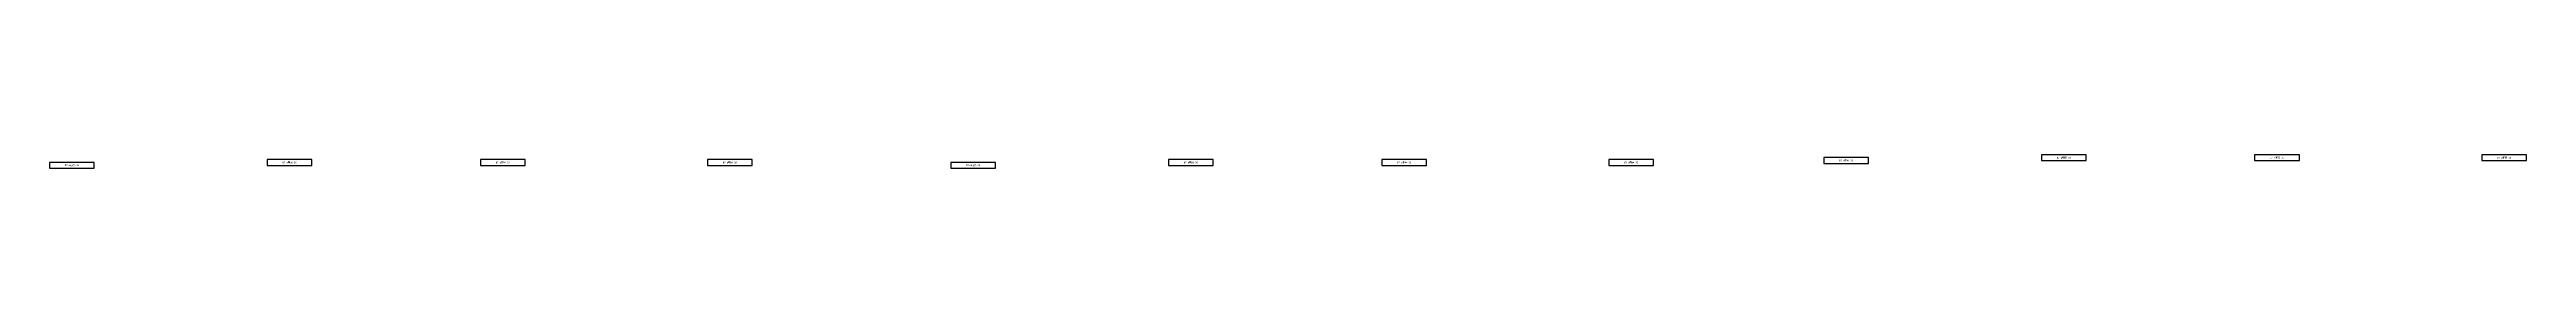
# Model space of a CAD drawing. Header units: inches. Extents: x 44145 to 132907, y -98283 to 21892.
# Drawn here: x 44769 to 88745, y -15736 to -15501 of the extents above; entities that cross this region are included whole.
import ezdxf
from ezdxf.enums import TextEntityAlignment as Align

# ---------------------------------------------------------------- set-up
doc = ezdxf.new("R2010")
doc.units = ezdxf.units.IN
doc.layers.add('NUMBERS', color=7, linetype='Continuous')
doc.layers.add('OUTER', color=7, linetype='Continuous')

msp = doc.modelspace()

# ---------------------------------------------------------------- linework, layer by layer
at = {"layer": 'OUTER'}
for points in [[(44769, -15736), (45563, -15736), (45563, -15634), (44769, -15634), (44769, -15736)], [(48635, -15687), (49428, -15687), (49428, -15586), (48635, -15586), (48635, -15687)], [(52419, -15687), (53213, -15687), (53213, -15586), (52419, -15586), (52419, -15687)], [(56451, -15687), (57245, -15687), (57245, -15586), (56451, -15586), (56451, -15687)], [(60771, -15736), (61565, -15736), (61565, -15634), (60771, -15634), (60771, -15736)], [(64636, -15687), (65430, -15687), (65430, -15586), (64636, -15586), (64636, -15687)], [(68421, -15687), (69215, -15687), (69215, -15586), (68421, -15586), (68421, -15687)], [(72453, -15687), (73247, -15687), (73247, -15586), (72453, -15586), (72453, -15687)], [(76269, -15651), (77063, -15651), (77063, -15550), (76269, -15550), (76269, -15651)], [(80135, -15603), (80928, -15603), (80928, -15501), (80135, -15501), (80135, -15603)], [(83919, -15603), (84713, -15603), (84713, -15501), (83919, -15501), (83919, -15603)], [(87951, -15603), (88745, -15603), (88745, -15501), (87951, -15501), (87951, -15603)]]:
    msp.add_lwpolyline(points, dxfattribs=at)

# ---------------------------------------------------------------- texts
at = {"layer": 'NUMBERS'}
for s, p in [('B7-a厨房-25', (45166, -15685)), ('B7-a厨房-26', (49031, -15636)), ('B7-a厨房-27', (52816, -15636)), ('B7-a厨房-28', (56848, -15636)), ('B7-a厨房-29', (61168, -15685)), ('B7-a厨房-30', (65033, -15636)), ('B7-a厨房-31', (68818, -15636)), ('B7-a厨房-32', (72850, -15636)), ('B7-a厨房-33', (76666, -15601)), ('B7-a厨房-34', (80531, -15552)), ('B7-a厨房-35', (84316, -15552)), ('B7-a厨房-36', (88348, -15552))]:
    msp.add_text(s, height=30, dxfattribs=at).set_placement(p, align=Align.MIDDLE_CENTER)

doc.saveas('drawing.dxf')
